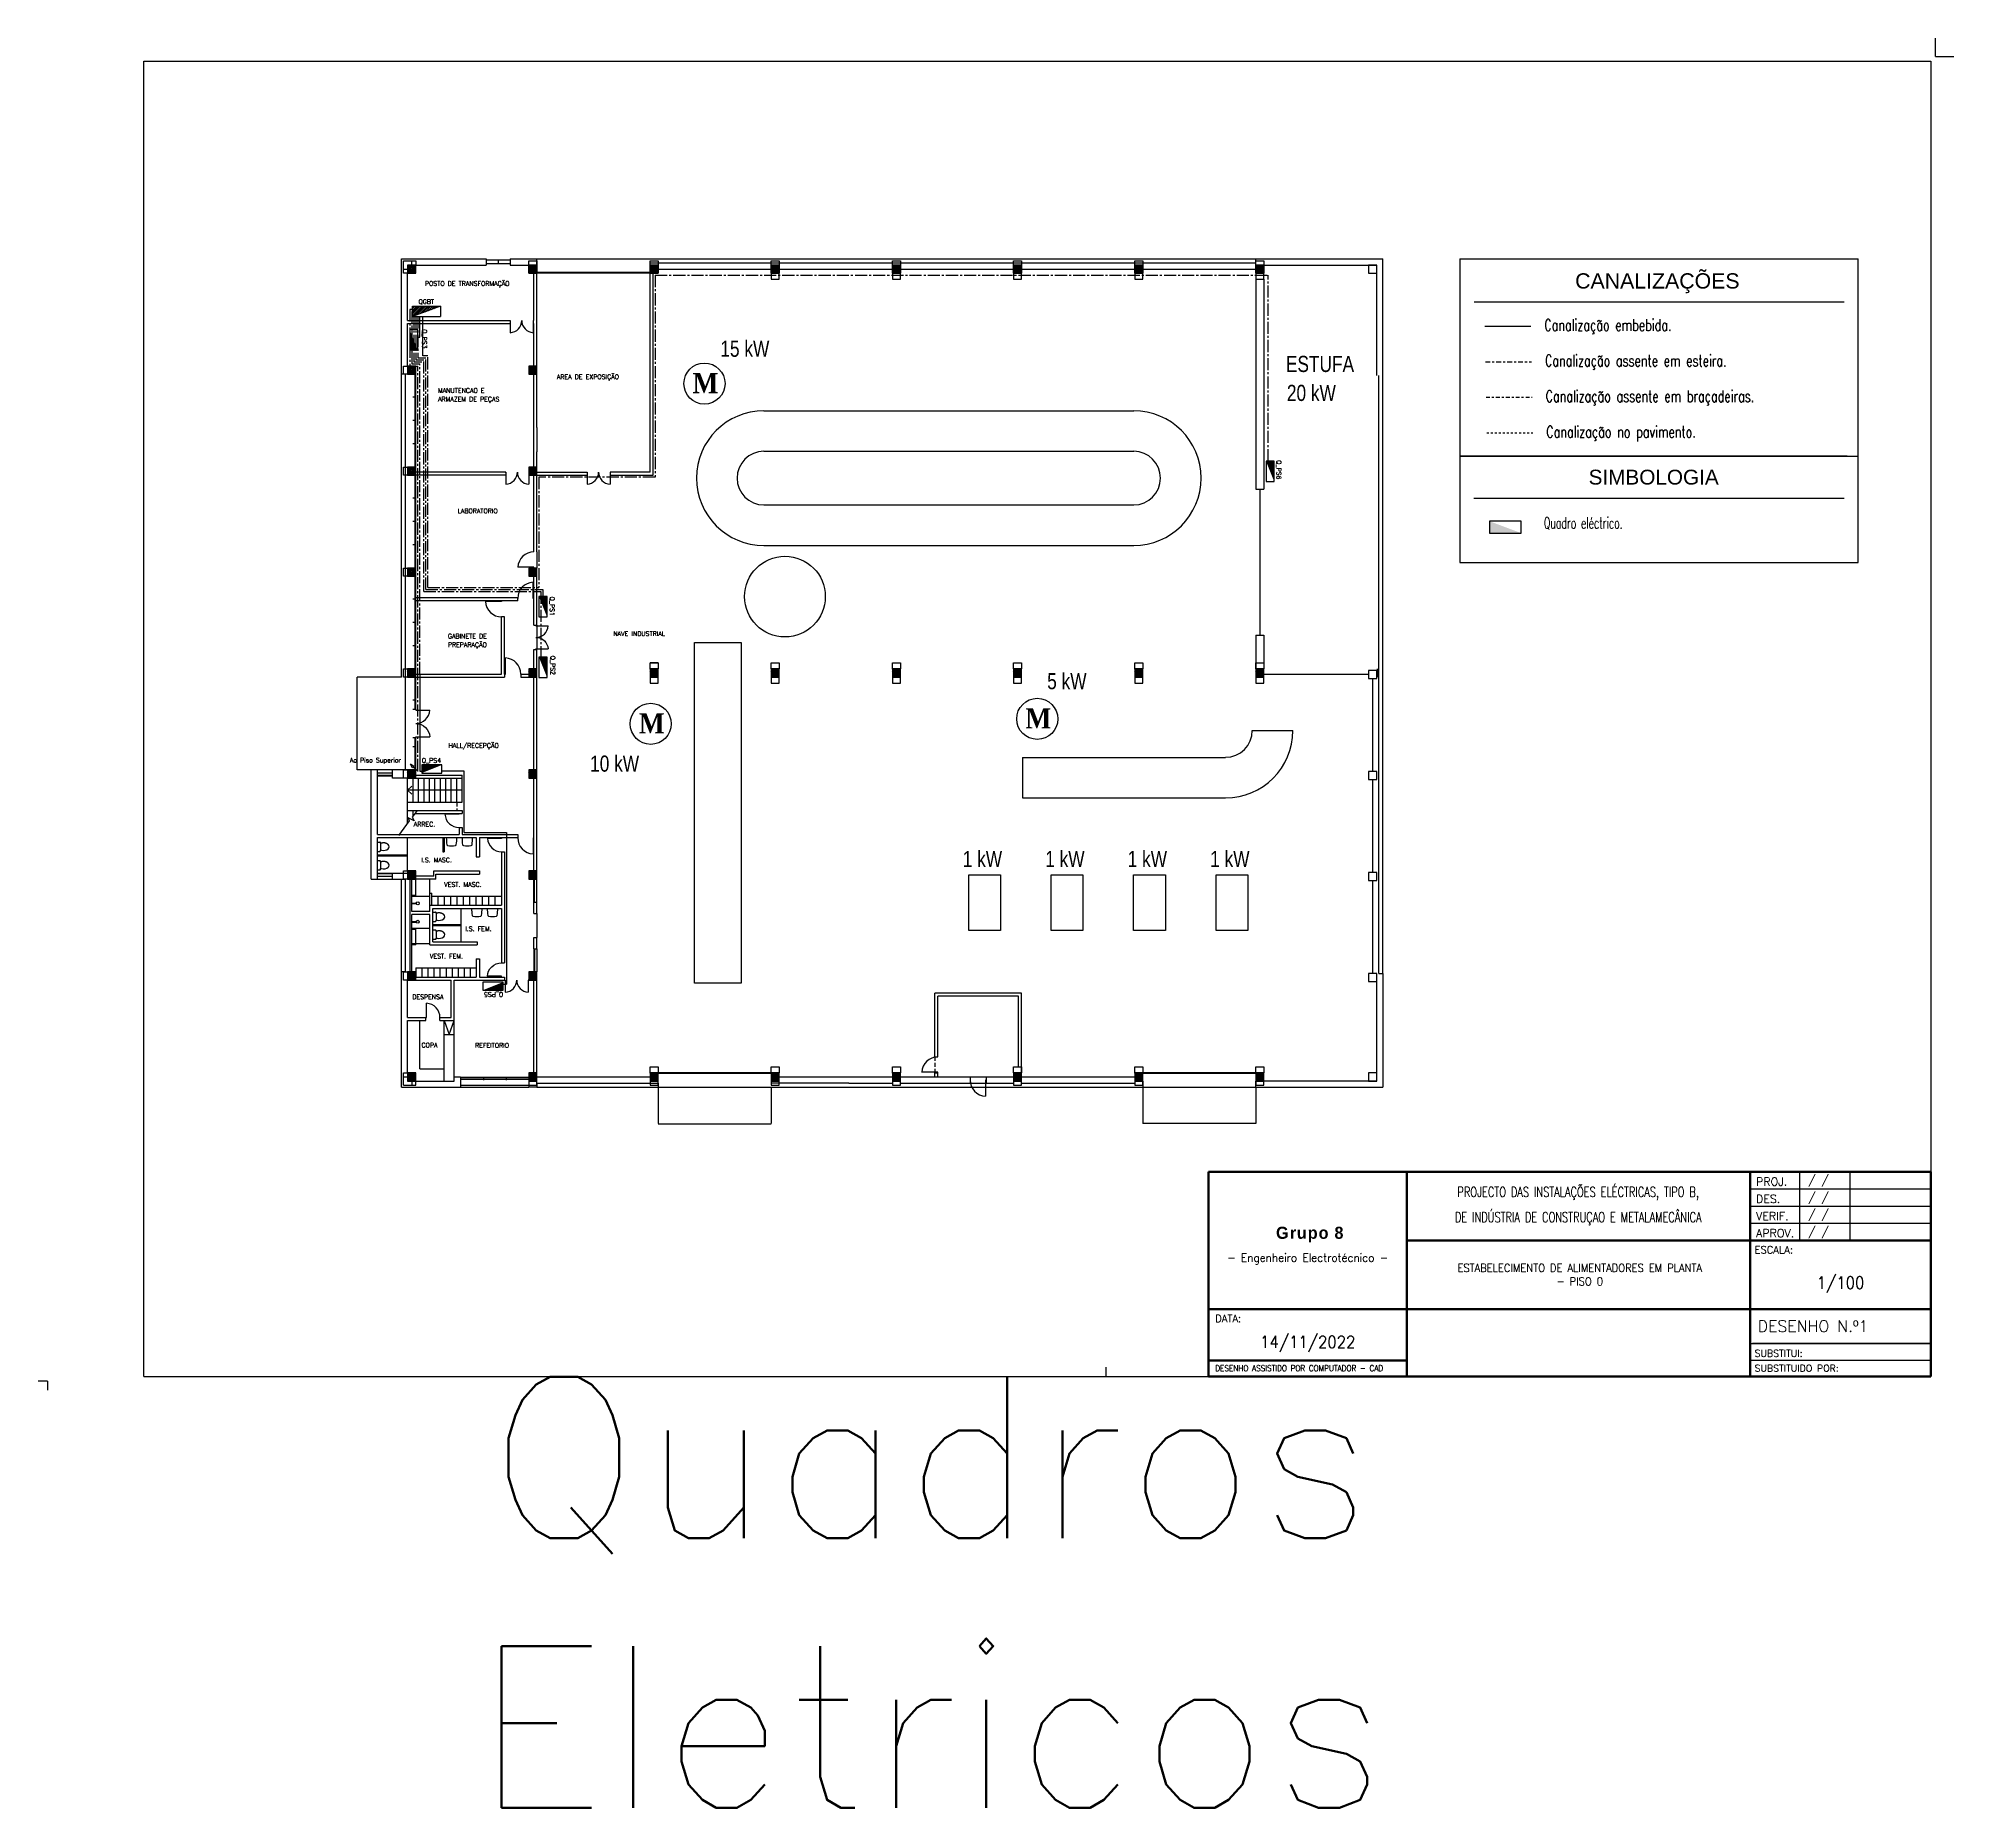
# Model space of a CAD drawing. Extents: x -8 to 729, y -363 to 534.
# Drawn here: x -8.1 to 86.7, y -23.3 to 64.3 of the extents above; entities that cross this region are included whole.
import ezdxf
from ezdxf.enums import TextEntityAlignment as Align

# ---------------------------------------------------------------- set-up
doc = ezdxf.new("R2010")
doc.units = 0
doc.header["$LTSCALE"] = 0.8
doc.header["$MEASUREMENT"] = 0
for name, pattern in [('CENTER2', [1.125, 0.75, -0.125, 0.125, -0.125]), ('DASHDOT2', [1.5875, 0.79375, -0.396875, 0, -0.396875]), ('DASHED', [0.75, 0.5, -0.25]), ('HIDDEN', [0.375, 0.25, -0.125])]:
    doc.linetypes.add(name, pattern=pattern)
doc.layers.get('0').update_dxf_attribs({"color": 3, "linetype": 'CONTINUOUS'})
for name, color, linetype in [('0_Cx', 10, 'DASHED'), ('1', 7, 'CONTINUOUS'), ('Desenho base', 7, 'CONTINUOUS'), ('ilum', 2, 'CONTINUOUS'), ('LEGENDA', 1, 'CONTINUOUS'), ('Quadros', 170, 'CONTINUOUS')]:
    doc.layers.add(name, color=color, linetype=linetype)
doc.styles.add('ARIAL', font='arial.ttf')
doc.styles.add('PEN', font='ROMANS.SHX', dxfattribs={"width": 0.7, "height": 1})
doc.styles.add('ROMANS', font='romans', dxfattribs={"width": 0.9})
doc.styles.get("Standard").update_dxf_attribs({"font": 'ROMANS'})
doc.styles.add('TXP', font='txp')

msp = doc.modelspace()

# ---------------------------------------------------------------- texts
at = {"layer": '1', "insert": (36.084, -12.649), "char_height": 8, "attachment_point": 5}
msp.add_mtext_dynamic_manual_height_columns('Quadros Eletricos', width=63.19061, gutter_width=15, heights=[0], dxfattribs=at)
at = {"layer": 'Desenho base', "style": 'ROMANS'}
for s, p in [('POSTO DE TRANSFORMAÇÃO', (11.035, 52.025)), ('QGBT', (10.714, 51.128)), ('AREA DE EXPOSIÇÃO', (17.564, 47.41)), ('ARMAZEM DE PEÇAS', (11.681, 46.305)), ('MANUTENCAO E ', (11.681, 46.731)), ('LABORATORIO', (12.648, 40.768)), ('GABINETE DE', (12.17, 34.571)), ('PREPARAÇÃO', (12.17, 34.145)), ('NAVE INDUSTRIAL', (20.359, 34.692)), ('HALL/RECEPÇÃO', (12.2, 29.153)), ('ARREC.', (10.48, 25.259)), ('I.S. MASC.', (10.851, 23.487)), ('VEST. MASC.', (11.989, 22.271)), ('I.S. FEM.', (13.028, 20.081)), ('VEST. FEM.', (11.278, 18.725)), ('DESPENSA', (10.408, 16.709)), ('COPA', (10.864, 14.322)), ('REFEITORIO', (13.517, 14.31))]:
    msp.add_text(s, height=0.225, dxfattribs=at).set_placement(p)
at = {"layer": 'Desenho base', "linetype": 'Continuous', "style": 'PEN', "width": 0.7}
for s, p in [('Canalização embebida.', (66.457, 49.794, 7.299)), ('Canalização assente em esteira.', (66.489, 48.033, 7.299)), ('Canalização assente em braçadeiras.', (66.521, 46.272, 7.299)), ('Canalização no pavimento.', (66.553, 44.511, 7.299))]:
    msp.add_text(s, height=0.5797, dxfattribs=at).set_placement(p)
at = {"layer": 'Desenho base'}
for s, height, style, width, p in [('15 kW', 0.8, 'TXP', 0.8, (25.66, 48.512)), ('ESTUFA', 0.8, 'TXP', 0.8, (53.662, 47.759)), ('20 kW', 0.8, 'TXP', 0.8, (53.71, 46.324)), ('Quadro eléctrico.', 0.56403, 'PEN', 0.6, (66.435, 40.004, 0.001)), ('5 kW', 0.8, 'TXP', 0.8, (41.843, 32.053)), ('10 kW', 0.8, 'TXP', 0.8, (19.212, 27.973)), ('1 kW', 0.8, 'TXP', 0.8, (37.662, 23.252)), ('1 kW', 0.8, 'TXP', 0.8, (41.745, 23.252)), ('1 kW', 0.8, 'TXP', 0.8, (45.828, 23.252)), ('1 kW', 0.8, 'TXP', 0.8, (49.912, 23.252))]:
    msp.add_text(s, height=height, dxfattribs=dict(at, style=style, width=width)).set_placement(p)
at = {"layer": 'Desenho base', "linetype": 'Continuous', "lineweight": 20, "style": 'ROMANS'}
for s, p in [('PROJ.', (76.942, 7.477)), ('DES.', (76.942, 6.62)), ('VERIF.', (76.942, 5.772)), ('APROV.', (76.942, 4.925))]:
    msp.add_text(s, height=0.4, dxfattribs=at).set_placement(p)
at = {"layer": 'Desenho base', "lineweight": 20, "style": 'ROMANS'}
for s, height, p in [(' / /', 0.4, (79.246, 7.568)), (' / /', 0.4, (79.246, 6.718)), (' / /', 0.4, (79.246, 5.866)), (' / /', 0.4, (79.246, 5.016)), ('ESCALA:', 0.36, (76.869, 4.121)), ('DATA:', 0.36, (50.166, 0.721)), ('DESENHO N.º1 ', 0.57, (77.025, 0.235)), ('SUBSTITUI:', 0.34, (76.869, -0.99)), ('SUBSTITUIDO POR:', 0.34, (76.869, -1.73))]:
    msp.add_text(s, height=height, dxfattribs=at).set_placement(p)
at = {"layer": 'Desenho base', "lineweight": 20, "style": 'ROMANS', "width": 0.757635}
msp.add_text('DESENHO ASSISTIDO POR COMPUTADOR - CAD', height=0.304, dxfattribs=at).set_placement((50.166, -1.712), (58.479, -1.712), align=Align.FIT)
at = {"layer": 'Desenho base', "char_height": 1, "width": 0.33332, "attachment_point": 1, "style": 'ROMANS'}
for insert in [(24.284, 47.71), (21.624, 30.866), (40.762, 31.112)]:
    msp.add_mtext('{\\fTimes New Roman|b1|i0|c0|p18;M}', dxfattribs=dict(at, insert=insert))
at = {"layer": 'Desenho base', "linetype": 'HIDDEN', "lineweight": 20, "insert": (68.134, 6.47), "char_height": 0.5, "width": 17.03517, "attachment_point": 5, "line_spacing_factor": 1.5, "style": 'ROMANS'}
msp.add_mtext('\\pxt28;{\\W0.71;PROJECTO DAS INSTALAÇÕES ELÉCTRICAS, TIPO B,\\PDE INDÚSTRIA DE CONSTRUÇAO E METALAMECÂNICA}', dxfattribs=at)
at = {"layer": 'Desenho base', "lineweight": 20, "insert": (54.742, 4.512), "char_height": 1, "attachment_point": 5}
msp.add_mtext_dynamic_manual_height_columns('{\\fVivaldi|b1|i0|c0|p66;\\H0.6x;\\T1.1;\\C7; Grupo 8\\H1.66667x;\\P\\Fromans|c0;\\H0.2x;\\T1;\\P\\H2x;\\W0.95;- Engenheiro Electrotécnico -}', width=9.81896, gutter_width=2, heights=[0], dxfattribs=at)
at = {"layer": 'Desenho base', "lineweight": 20, "attachment_point": 5, "style": 'ROMANS'}
for s, insert, char_height, width in [('\\pxt23;ESTABELECIMENTO DE ALIMENTADORES EM PLANTA \\P- PISO 0', (68.212, 3.07), 0.4, 16.6992), ('1/100', (81.122, 2.575), 0.6, 8.94), ('14/11/2022', (54.742, -0.359), 0.6, 9.82)]:
    msp.add_mtext(s, dxfattribs=dict(at, insert=insert, char_height=char_height, width=width))
at = {"layer": 'LEGENDA', "color": 1, "style": 'ARIAL'}
for s, height, p in [('CANALIZAÇÕES', 0.7547, (72.054, 52.27)), ('SIMBOLOGIA', 0.7343, (71.871, 42.555, 0.001))]:
    msp.add_text(s, height=height, dxfattribs=at).set_placement(p, align=Align.MIDDLE_CENTER)
at = {"layer": 'Quadros', "style": 'ROMANS'}
for s, rotation, p in [('Q_PS3', 270, (10.899, 49.877)), ('Q_PS6', 270, (53.202, 43.395)), ('Q_PS1', 270, (17.221, 36.641)), ('Q_PS2', 270, (17.251, 33.717)), ('Q_PS5', 180, (14.907, 17.056))]:
    msp.add_text(s, height=0.225, rotation=rotation, dxfattribs=at).set_placement(p)
for s, p in [('Ao Piso Superior', (7.313, 28.428)), ('Q_PS4', (10.877, 28.414))]:
    msp.add_text(s, height=0.225, dxfattribs=at).set_placement(p)

# ---------------------------------------------------------------- blocks, each defined once
blk = doc.blocks.new('PE')
for p, q in [((0, 0), (5, 0)), ((5, 0), (5, 100))]:
    blk.add_line(p, q)
blk.add_arc((0, 0), 100, 0, 87.134)
blk = doc.blocks.new('PD')
for p, q in [((-5, 0), (-5, 100)), ((0, 0), (-5, 0))]:
    blk.add_line(p, q)
blk.add_arc((0, 0), 100, 92.866, 180)
blk = doc.blocks.new('*X0')
at = {"color": 0}
for p, q in [((15.8, 29.801), (16.199, 30.2)), ((15.8, 29.871), (16.129, 30.2)), ((15.8, 29.942), (16.058, 30.2)), ((15.8, 30.013), (15.987, 30.2)), ((15.8, 30.084), (15.916, 30.2)), ((15.8, 30.154), (15.846, 30.2)), ((15.87, 29.8), (16.2, 30.13)), ((15.941, 29.8), (16.2, 30.059)), ((16.011, 29.8), (16.2, 29.989)), ((16.082, 29.8), (16.2, 29.918)), ((16.153, 29.8), (16.2, 29.847))]:
    blk.add_line(p, q, dxfattribs=at)
blk = doc.blocks.new('quadro_electrico')
at = {"layer": '1'}
h = blk.add_hatch(dxfattribs=at)
h.set_pattern_fill('ANSI31', color=256, scale=0.5, style=0)
h.set_pattern_definition([(45, (-10.686716, -50.817083), (-0.044194174, 0.044194174), [])])
h.paths.add_polyline_path([(0, 0.509), (1.384, 0.509), (0, 0)])
for p, q in [((1.384, 0.509), (0, 0)), ((0, 0), (0, 0.509)), ((0, 0.509), (1.384, 0.509)), ((0, 0), (1.384, 0)), ((1.384, 0.509), (1.384, 0))]:
    blk.add_line(p, q, dxfattribs=at)
blk = doc.blocks.new('Folha A3')
at = {"color": 0}
for p, q in [((412, 289), (412, 293)), ((412, 289), (416, 289)), ((21, 288), (411, 288)), ((21, 1), (21, 288)), ((411, 288), (411, 1)), ((0, 0), (-2, 0)), ((0, 0), (0, -2)), ((21, 1), (411, 1)), ((231, 3), (231, 1))]:
    blk.add_line(p, q, dxfattribs=at)
blk = doc.blocks.new('QUAD')
for p, q in [((0, 0), (0, 0.4)), ((0, 0.4), (1, 0.4)), ((1, 0), (0, 0)), ((1, 0.4), (1, 0))]:
    blk.add_line(p, q)
blk.add_solid([(0, 0.4), (1, 0.4), (1, 0), (1, 0.4)])
blk = doc.blocks.new('CX')
at = {"layer": '0_Cx', "linetype": 'Continuous', "const_width": 0.625}
blk.add_lwpolyline([(-0.3125, 0, 1), (0.3125, 0, 1)], format="xyb", close=True, dxfattribs=at)

# ---------------------------------------------------------------- linework, layer by layer
at = {"layer": 'Desenho base'}
for p, q in [((9.877, 47.656), (9.877, 53.356)), ((9.877, 53.356), (14.058, 53.356)), ((9.977, 52.656), (9.977, 53.256)), ((9.977, 53.256), (10.577, 53.256)), ((10.377, 53.056), (10.377, 53.256)), ((10.577, 53.256), (10.577, 53.056)), ((14.058, 53.356), (14.058, 53.056)), ((15.25, 53.292), (14.058, 53.292)), ((15.25, 53.119), (14.058, 53.119)), ((14.654, 53.292), (14.654, 53.119)), ((15.25, 53.356), (15.25, 53.056)), ((15.25, 53.356), (16.577, 53.356)), ((16.577, 53.356), (52.177, 53.356)), ((16.577, 53.056), (16.577, 53.356)), ((22.177, 53.156), (52.177, 53.156)), ((22.177, 53.056), (22.177, 53.156)), ((52.177, 53.356), (58.457, 53.356)), ((58.457, 17.981), (58.457, 53.356)), ((58.457, 47.581), (58.457, 53.356)), ((62.282, 53.356, -0.002), (81.992, 53.356)), ((62.282, 53.356), (62.282, 43.594)), ((81.992, 43.594), (81.992, 53.356)), ((9.977, 52.856), (10.177, 52.856)), ((10.177, 52.656), (9.977, 52.656)), ((10.177, 53.056), (10.177, 52.656)), ((10.577, 53.056), (10.177, 53.056)), ((10.177, 50.306), (10.177, 52.656)), ((10.177, 52.656), (10.577, 52.656)), ((10.577, 53.056), (14.058, 53.056)), ((10.577, 52.656), (10.577, 53.056)), ((15.25, 53.056), (16.177, 53.056)), ((16.577, 53.056), (16.177, 53.056)), ((16.177, 53.056), (16.177, 52.656)), ((16.177, 52.656), (16.577, 52.656)), ((16.427, 50.306), (16.427, 52.656)), ((16.577, 52.656), (16.577, 53.056)), ((22.177, 52.686), (16.577, 52.686)), ((22.177, 52.656), (16.577, 52.656)), ((16.577, 51.506), (16.577, 52.656)), ((22.577, 53.056), (22.177, 53.056)), ((22.177, 53.056), (22.177, 52.656)), ((22.177, 42.806), (22.177, 52.656)), ((22.327, 42.656), (22.327, 52.656)), ((22.577, 52.656), (22.577, 53.056)), ((22.577, 52.856), (28.177, 52.856)), ((28.577, 53.056), (28.177, 53.056)), ((28.577, 52.656), (28.577, 53.056)), ((28.577, 52.856), (34.177, 52.856)), ((34.577, 53.056), (34.177, 53.056)), ((34.177, 53.056), (34.177, 52.656)), ((34.577, 52.656), (34.577, 53.056)), ((34.577, 52.856), (40.177, 52.856)), ((40.577, 53.056), (40.177, 53.056)), ((40.177, 53.056), (40.177, 52.656)), ((40.577, 52.656), (40.577, 53.056)), ((40.577, 52.856), (46.177, 52.856)), ((46.177, 53.056), (46.177, 52.656)), ((46.177, 52.656), (46.577, 52.656)), ((46.577, 52.656), (46.577, 53.056)), ((46.577, 52.856), (52.177, 52.856)), ((52.577, 53.056), (52.177, 53.056)), ((52.177, 53.056), (52.177, 52.656)), ((52.177, 52.356), (52.177, 41.961)), ((52.577, 53.056), (58.157, 53.056)), ((52.577, 52.656), (52.577, 53.056)), ((52.577, 52.356), (52.577, 41.961)), ((58.157, 53.056), (57.757, 53.056)), ((57.757, 53.056), (57.757, 52.656)), ((57.757, 52.656), (58.157, 52.656)), ((58.157, 47.581), (58.157, 53.056)), ((58.157, 52.656), (58.157, 53.056)), ((81.296, 51.22), (62.978, 51.22)), ((10.177, 50.306), (15.257, 50.306)), ((15.257, 50.306), (15.257, 50.156)), ((16.397, 50.306), (16.397, 50.156)), ((16.427, 50.306), (16.397, 50.306)), ((16.577, 50.156), (16.577, 50.306)), ((10.177, 48.056), (10.177, 50.156)), ((10.177, 50.156), (15.257, 50.156)), ((16.427, 50.156), (16.397, 50.156)), ((16.427, 48.056), (16.427, 50.156)), ((16.577, 48.056), (16.577, 48.956)), ((9.877, 32.656), (9.877, 47.656)), ((10.077, 32.656), (10.077, 47.656)), ((10.547, 43.056), (10.547, 47.656)), ((10.577, 43.056), (10.577, 47.656)), ((16.577, 48.056), (16.177, 48.056)), ((16.177, 48.056), (16.177, 47.656)), ((16.177, 47.656), (16.577, 47.656)), ((16.427, 43.056), (16.427, 47.656)), ((16.577, 47.656), (16.577, 48.056)), ((16.577, 45.006), (16.577, 47.656)), ((58.257, 17.981), (58.257, 47.581)), ((10.577, 46.506), (10.428, 46.506)), ((27.816, 45.843), (46.127, 45.843)), ((10.577, 45.356), (10.428, 45.356)), ((10.577, 44.206), (10.428, 44.206)), ((16.577, 43.056), (16.577, 43.806)), ((27.816, 43.833), (46.127, 43.833)), ((10.577, 43.056), (10.177, 43.056)), ((10.177, 43.056), (10.177, 42.656)), ((15.038, 42.806), (15.038, 42.656)), ((16.177, 43.056), (16.177, 42.656)), ((16.177, 42.806), (16.178, 42.656)), ((16.577, 42.806), (19.033, 42.807)), ((19.063, 42.807), (19.063, 42.208)), ((22.177, 42.806), (20.233, 42.807)), ((62.282, 43.594), (81.992, 43.594)), ((81.459, 43.594, 0.002), (62.282, 43.594)), ((62.282, 43.594), (62.282, 38.335)), ((81.992, 38.335), (81.992, 43.594)), ((10.177, 42.656), (10.577, 42.656)), ((10.547, 38.056), (10.547, 42.656)), ((10.577, 38.056), (10.577, 42.656)), ((16.177, 42.656), (16.577, 42.656)), ((16.427, 38.856), (16.427, 42.656)), ((16.577, 38.856), (16.577, 42.656)), ((16.577, 42.656), (19.063, 42.656)), ((20.203, 42.656), (22.327, 42.656)), ((52.177, 41.961), (52.577, 41.961)), ((52.377, 41.961), (52.377, 34.728)), ((10.577, 41.506), (10.428, 41.506)), ((27.816, 41.181), (46.127, 41.181)), ((62.959, 41.517, 0.001), (81.296, 41.517, 0.001)), ((10.577, 40.356), (10.428, 40.356)), ((10.577, 39.206), (10.428, 39.206)), ((27.816, 39.171), (46.127, 39.171)), ((10.577, 38.056), (10.177, 38.056)), ((16.577, 38.856), (16.577, 38.056)), ((62.282, 38.335), (81.992, 38.335)), ((10.177, 37.656), (10.577, 37.656)), ((10.547, 33.056), (10.547, 37.656)), ((10.577, 33.056), (10.577, 37.656)), ((16.427, 36.436), (16.427, 37.656)), ((16.577, 35.221), (16.577, 37.656)), ((15.627, 36.436), (15.627, 36.586)), ((16.427, 35.221), (16.427, 36.436)), ((10.577, 35.356), (10.428, 35.356)), ((16.427, 35.221), (16.577, 35.221)), ((16.577, 35.221), (16.577, 34.021)), ((10.577, 34.206), (10.428, 34.206)), ((52.177, 34.728), (52.177, 33.056)), ((52.577, 34.728), (52.577, 33.056)), ((16.427, 34.021), (16.577, 34.021)), ((16.427, 33.056), (16.427, 34.021)), ((16.577, 33.056), (16.577, 34.021)), ((22.577, 33.356), (22.177, 33.356)), ((22.177, 33.356), (22.177, 33.356)), ((7.677, 28.056), (7.677, 32.656)), ((10.177, 32.656), (10.077, 32.656)), ((10.077, 28.056), (10.077, 32.656)), ((10.577, 33.056), (10.177, 33.056)), ((10.177, 32.656), (10.577, 32.656)), ((10.547, 31.056), (10.547, 32.656)), ((10.577, 32.806), (14.827, 32.806)), ((10.577, 31.056), (10.577, 32.656)), ((10.577, 32.656), (14.977, 32.656)), ((14.977, 32.806), (14.977, 32.656)), ((15.777, 32.806), (16.177, 32.806)), ((15.777, 32.656), (16.177, 32.656)), ((16.427, 28.056), (16.427, 32.656)), ((16.577, 28.056), (16.577, 32.656)), ((22.577, 33.056), (22.177, 33.056)), ((22.177, 33.056), (22.177, 32.656)), ((22.177, 32.656), (22.577, 32.656)), ((22.577, 32.656), (22.577, 33.056)), ((28.577, 33.056), (28.177, 33.056)), ((28.177, 33.056), (28.177, 32.656)), ((28.177, 32.656), (28.577, 32.656)), ((28.577, 32.656), (28.577, 33.056)), ((34.577, 33.056), (34.177, 33.056)), ((34.177, 33.056), (34.177, 32.656)), ((34.177, 32.656), (34.577, 32.656)), ((34.577, 32.656), (34.577, 33.056)), ((40.577, 33.056), (40.177, 33.056)), ((40.177, 33.056), (40.177, 32.656)), ((40.177, 32.656), (40.577, 32.656)), ((40.577, 32.656), (40.577, 33.056)), ((46.577, 33.056), (46.177, 33.056)), ((46.177, 33.056), (46.177, 32.656)), ((46.177, 32.656), (46.577, 32.656)), ((46.577, 32.656), (46.577, 33.056)), ((52.577, 33.056), (52.177, 33.056)), ((52.177, 33.056), (52.177, 32.656)), ((52.177, 32.656), (52.577, 32.656)), ((52.577, 32.656), (52.577, 33.056)), ((57.757, 32.781), (52.577, 32.781)), ((58.157, 32.981), (57.757, 32.981)), ((57.757, 32.981), (57.757, 32.581)), ((57.757, 32.581), (58.157, 32.581)), ((57.957, 32.581), (57.957, 27.981)), ((58.157, 32.581), (58.157, 32.981)), ((58.177, 33.056), (58.177, 32.656)), ((10.577, 31.506), (10.428, 31.506)), ((10.577, 31.056), (10.428, 31.056)), ((10.577, 29.656), (10.428, 29.656)), ((10.547, 28.056), (10.547, 29.656)), ((10.577, 28.056), (10.577, 29.656)), ((51.999, 30.009), (54.009, 30.009)), ((10.577, 29.206), (10.428, 29.206)), ((40.616, 28.682), (50.673, 28.682)), ((40.616, 28.682), (40.616, 26.673)), ((8.377, 28.056), (7.677, 28.056)), ((8.677, 28.056), (8.377, 28.056)), ((8.377, 22.656), (8.377, 28.056)), ((9.427, 28.056), (8.677, 28.056)), ((8.677, 24.856), (8.677, 28.056)), ((9.427, 27.906), (8.677, 27.906)), ((9.427, 27.786), (8.677, 27.786)), ((9.427, 27.756), (8.677, 27.756)), ((9.427, 27.656), (9.427, 28.056)), ((10.177, 28.056), (9.427, 28.056)), ((10.177, 27.656), (9.427, 27.656)), ((10.577, 28.056), (10.177, 28.056)), ((10.177, 28.056), (10.177, 27.656)), ((10.177, 26.456), (10.177, 27.656)), ((10.177, 27.656), (10.577, 27.656)), ((10.447, 26.456), (10.447, 27.656)), ((10.577, 27.656), (10.577, 28.056)), ((10.577, 27.806), (12.877, 27.806)), ((10.577, 27.656), (12.877, 27.656)), ((10.717, 26.456), (10.717, 27.656)), ((10.987, 26.456), (10.987, 27.656)), ((11.257, 26.456), (11.257, 27.656)), ((11.527, 26.456), (11.527, 27.656)), ((11.797, 26.456), (11.797, 27.656)), ((12.067, 26.456), (12.067, 27.656)), ((12.337, 26.456), (12.337, 27.656)), ((12.607, 26.456), (12.607, 27.656)), ((12.877, 26.456), (12.877, 27.656)), ((16.177, 28.056), (16.177, 27.656)), ((16.177, 27.656), (16.577, 27.656)), ((16.427, 23.056), (16.427, 27.656)), ((16.577, 27.656), (16.577, 28.056)), ((16.577, 23.056), (16.577, 27.656)), ((58.157, 27.981), (57.757, 27.981)), ((57.757, 27.981), (57.757, 27.581)), ((57.757, 27.581), (58.157, 27.581)), ((57.957, 27.581), (57.957, 22.981)), ((58.157, 27.581), (58.157, 27.981)), ((10.177, 27.056), (10.377, 27.256)), ((10.177, 27.056), (10.377, 26.856)), ((12.877, 27.056), (10.177, 27.056)), ((40.616, 26.673), (50.673, 26.673)), ((10.177, 26.056), (10.177, 26.456)), ((10.177, 26.456), (12.877, 26.456)), ((10.177, 26.056), (10.646, 26.056)), ((10.199, 25.687), (10.256, 25.532)), ((10.502, 25.539), (10.199, 25.687)), ((10.646, 26.056), (10.393, 25.716)), ((10.393, 25.716), (10.502, 25.539)), ((10.534, 25.906), (12.877, 25.906)), ((10.646, 26.056), (12.877, 26.056)), ((12.877, 26.056), (12.877, 25.906)), ((8.677, 24.856), (12.727, 24.856)), ((8.677, 22.656), (8.677, 24.706)), ((8.677, 24.706), (13.577, 24.706)), ((10.256, 25.532), (9.717, 24.806)), ((10.177, 23.056), (10.177, 24.706)), ((11.927, 24.706), (11.927, 24.006)), ((11.977, 24.706), (11.977, 24.006)), ((12.727, 25.206), (12.877, 25.206)), ((12.727, 25.206), (12.727, 24.856)), ((12.877, 25.206), (12.877, 24.856)), ((12.877, 24.856), (15.627, 24.856)), ((13.577, 24.706), (13.577, 23.756)), ((13.727, 24.706), (15.627, 24.706)), ((13.727, 24.706), (13.727, 23.756)), ((15.627, 24.856), (15.627, 24.706)), ((8.677, 23.856), (10.177, 23.856)), ((8.677, 23.806), (10.177, 23.806)), ((11.927, 24.006), (11.977, 24.006)), ((13.577, 23.756), (13.727, 23.756)), ((14.827, 24.006), (14.827, 21.356)), ((14.977, 24.006), (14.977, 18.506)), ((8.677, 22.956), (9.427, 22.956)), ((8.677, 22.926), (9.427, 22.926)), ((8.677, 22.806), (9.427, 22.806)), ((9.427, 22.956), (10.177, 22.956)), ((9.427, 22.656), (9.427, 22.956)), ((10.577, 23.056), (10.177, 23.056)), ((10.177, 23.056), (10.177, 22.656)), ((10.577, 22.656), (10.577, 23.056)), ((11.477, 22.806), (10.577, 22.806)), ((11.477, 23.056), (13.727, 23.056)), ((11.477, 22.806), (11.477, 23.056)), ((11.577, 22.656), (11.577, 22.906)), ((11.577, 22.906), (13.727, 22.906)), ((16.577, 23.056), (16.177, 23.056)), ((16.177, 23.056), (16.177, 22.656)), ((16.577, 22.656), (16.577, 23.056)), ((58.157, 22.981), (57.757, 22.981)), ((57.757, 22.981), (57.757, 22.581)), ((58.157, 22.581), (58.157, 22.981)), ((8.377, 22.656), (8.677, 22.656)), ((8.677, 22.656), (9.427, 22.656)), ((9.427, 22.656), (10.077, 22.656)), ((9.877, 18.056), (9.877, 22.656)), ((10.077, 18.056), (10.077, 22.656)), ((10.177, 22.656), (10.577, 22.656)), ((10.308, 18.056), (10.308, 22.656)), ((10.377, 21.056), (10.377, 22.656)), ((10.377, 21.856), (10.577, 21.856)), ((10.577, 21.806), (10.577, 22.656)), ((11.577, 22.656), (10.577, 22.656)), ((11.277, 21.956), (11.277, 22.656)), ((11.277, 21.956), (11.377, 21.956)), ((11.277, 21.356), (11.277, 21.956)), ((11.377, 21.356), (11.377, 21.956)), ((16.177, 22.656), (16.577, 22.656)), ((16.427, 21.506), (16.427, 22.656)), ((16.457, 21.506), (16.457, 22.656)), ((16.577, 21.506), (16.577, 22.656)), ((57.757, 22.581), (58.157, 22.581)), ((57.957, 22.581), (57.957, 17.981)), ((10.377, 21.806), (10.577, 21.806)), ((10.377, 21.471), (10.604, 21.471)), ((10.377, 21.441), (10.604, 21.441)), ((11.277, 21.056), (10.377, 21.056)), ((11.277, 20.906), (10.377, 20.906)), ((10.377, 18.056), (10.377, 20.906)), ((10.577, 21.806), (11.277, 21.806)), ((11.277, 21.056), (11.277, 21.356)), ((11.277, 21.356), (14.827, 21.356)), ((11.277, 19.406), (11.277, 20.906)), ((11.377, 21.806), (14.827, 21.806)), ((11.427, 19.556), (11.427, 21.206)), ((11.427, 21.206), (14.827, 21.206)), ((11.69, 21.356), (11.69, 21.806)), ((12.004, 21.356), (12.004, 21.806)), ((12.317, 21.356), (12.317, 21.806)), ((12.63, 21.356), (12.63, 21.806)), ((12.827, 19.556), (12.827, 21.206)), ((12.944, 21.356), (12.944, 21.806)), ((13.257, 21.356), (13.257, 21.806)), ((13.57, 21.356), (13.57, 21.806)), ((13.883, 21.356), (13.883, 21.806)), ((14.197, 21.356), (14.197, 21.806)), ((14.51, 21.356), (14.51, 21.806)), ((14.827, 21.206), (14.827, 18.506)), ((16.427, 20.956), (16.427, 21.506)), ((16.427, 21.506), (16.577, 21.506)), ((16.427, 20.956), (16.577, 20.956)), ((16.577, 20.956), (16.577, 21.506)), ((16.577, 20.956), (16.577, 19.756)), ((10.377, 20.556), (10.604, 20.556)), ((10.377, 20.526), (10.604, 20.526)), ((11.277, 20.206), (10.377, 20.206)), ((10.577, 20.156), (10.377, 20.156)), ((10.577, 19.406), (10.577, 20.206)), ((11.427, 20.406), (12.827, 20.406)), ((11.427, 20.356), (12.827, 20.356)), ((11.277, 19.456), (10.377, 19.456)), ((10.577, 19.406), (10.377, 19.406)), ((11.277, 19.406), (13.627, 19.406)), ((11.427, 19.556), (13.627, 19.556)), ((13.627, 19.556), (13.627, 19.406)), ((16.427, 19.756), (16.577, 19.756)), ((16.427, 19.206), (16.427, 19.756)), ((16.427, 19.206), (16.577, 19.206)), ((16.427, 19.206), (16.427, 18.056)), ((16.457, 19.206), (16.457, 18.056)), ((16.577, 19.206), (16.577, 19.756)), ((16.577, 19.206), (16.577, 18.056)), ((10.077, 18.056), (9.877, 18.056)), ((9.877, 12.356), (9.877, 18.056)), ((10.577, 18.056), (10.177, 18.056)), ((10.177, 18.056), (10.177, 17.656)), ((10.577, 18.256), (10.577, 17.806)), ((10.577, 18.256), (13.577, 18.256)), ((10.577, 17.656), (10.577, 18.056)), ((10.877, 18.256), (10.877, 17.806)), ((11.177, 18.256), (11.177, 17.806)), ((11.477, 18.256), (11.477, 17.806)), ((11.777, 18.256), (11.777, 17.806)), ((12.077, 18.256), (12.077, 17.806)), ((12.377, 18.256), (12.377, 17.806)), ((12.677, 18.256), (12.677, 17.806)), ((12.977, 18.256), (12.977, 17.806)), ((13.277, 18.256), (13.277, 17.806)), ((13.577, 18.706), (13.577, 17.806)), ((13.727, 18.706), (13.727, 17.806)), ((14.827, 18.506), (14.977, 18.506)), ((16.577, 18.056), (16.177, 18.056)), ((16.177, 18.056), (16.177, 17.656)), ((16.577, 17.656), (16.577, 18.056)), ((10.177, 15.806), (10.177, 17.656)), ((10.177, 17.656), (10.577, 17.656)), ((10.577, 17.806), (13.577, 17.806)), ((10.577, 17.656), (12.327, 17.656)), ((12.327, 15.806), (12.327, 17.656)), ((12.477, 17.656), (14.977, 17.656)), ((12.477, 15.656), (12.477, 17.656)), ((13.727, 17.806), (14.977, 17.806)), ((14.977, 17.806), (14.977, 17.656)), ((16.177, 17.656), (16.577, 17.656)), ((16.427, 13.056), (16.427, 17.656)), ((16.577, 13.056), (16.577, 17.656)), ((58.157, 17.981), (57.757, 17.981)), ((57.757, 17.981), (57.757, 17.581)), ((57.757, 17.581), (58.157, 17.581)), ((58.157, 12.656), (58.157, 17.981)), ((58.257, 17.981), (58.457, 17.981)), ((58.457, 17.981), (58.457, 12.356)), ((36.277, 13.856), (36.277, 17.006)), ((40.577, 17.006), (36.277, 17.006)), ((36.427, 13.856), (36.427, 16.856)), ((40.427, 16.856), (36.427, 16.856)), ((40.427, 13.356), (40.427, 16.856)), ((40.577, 13.056), (40.577, 17.006)), ((10.177, 15.806), (11.077, 15.806)), ((10.177, 15.656), (11.077, 15.656)), ((10.177, 13.056), (10.177, 15.656)), ((10.777, 13.256), (10.777, 15.656)), ((11.077, 15.656), (11.077, 15.806)), ((11.777, 15.806), (12.327, 15.806)), ((11.777, 15.656), (11.777, 15.806)), ((11.777, 15.656), (12.477, 15.656)), ((11.977, 15.656), (12.227, 14.956)), ((11.977, 12.656), (11.977, 15.656)), ((12.227, 14.956), (12.477, 15.656)), ((12.477, 12.856), (12.477, 15.656)), ((11.977, 14.956), (12.477, 14.956)), ((36.277, 13.856), (36.427, 13.856)), ((9.877, 12.356), (12.802, 12.356)), ((9.977, 13.056), (10.177, 13.056)), ((9.977, 12.456), (9.977, 13.056)), ((10.177, 12.856), (9.977, 12.856)), ((9.977, 12.456), (10.577, 12.456)), ((10.577, 13.056), (10.177, 13.056)), ((10.177, 13.056), (10.177, 12.656)), ((10.177, 12.656), (10.577, 12.656)), ((10.377, 12.656), (10.377, 12.456)), ((10.577, 12.656), (10.577, 13.056)), ((10.577, 12.656), (12.477, 12.656)), ((10.577, 12.456), (10.577, 12.656)), ((10.777, 13.256), (11.977, 13.256)), ((12.802, 12.856), (12.477, 12.856)), ((12.477, 12.656), (12.477, 12.856)), ((12.802, 12.856), (16.177, 12.856)), ((12.802, 12.856), (12.802, 12.356)), ((12.802, 12.826), (16.177, 12.826)), ((12.802, 12.756), (16.177, 12.756)), ((12.802, 12.456), (16.177, 12.456)), ((12.802, 12.356), (16.177, 12.356)), ((16.177, 13.056), (16.177, 12.656)), ((16.177, 12.656), (16.177, 12.356)), ((16.177, 12.656), (16.577, 12.656)), ((16.577, 12.356), (16.177, 12.356)), ((22.177, 12.856), (16.577, 12.856)), ((16.577, 12.556), (22.577, 12.556)), ((16.577, 12.356), (52.177, 12.356)), ((22.577, 13.056), (22.177, 13.056)), ((22.177, 13.056), (22.177, 12.656)), ((22.177, 12.656), (22.577, 12.656)), ((28.177, 13.056), (22.577, 13.056)), ((22.577, 12.656), (22.577, 13.056)), ((28.177, 13.026), (22.577, 13.026)), ((22.577, 12.556), (22.577, 12.656)), ((22.577, 12.556), (22.577, 10.556)), ((28.577, 13.056), (28.177, 13.056)), ((28.177, 13.056), (28.177, 12.656)), ((28.177, 12.656), (28.177, 12.556)), ((28.177, 12.656), (28.577, 12.656)), ((32.027, 12.556), (28.177, 12.556)), ((28.177, 12.356), (28.177, 10.556)), ((28.577, 12.656), (28.577, 13.056)), ((34.177, 12.856), (28.577, 12.856)), ((32.027, 12.556), (34.177, 12.556)), ((34.577, 13.056), (34.177, 13.056)), ((34.177, 13.056), (34.177, 12.656)), ((34.177, 12.656), (34.577, 12.656)), ((34.577, 12.656), (34.577, 13.056)), ((40.177, 12.856), (34.577, 12.856)), ((34.577, 12.556), (40.177, 12.556)), ((36.277, 13.056), (36.427, 13.056)), ((36.277, 12.856), (36.277, 13.056)), ((36.427, 12.856), (36.427, 13.056)), ((38.027, 12.856), (36.427, 12.856)), ((38.027, 12.856), (38.027, 12.556)), ((38.827, 12.856), (38.827, 12.556)), ((40.177, 12.856), (38.827, 12.856)), ((40.577, 13.056), (40.177, 13.056)), ((40.177, 13.056), (40.177, 12.656)), ((40.177, 12.656), (40.577, 12.656)), ((40.577, 12.656), (40.577, 13.056)), ((46.177, 12.856), (40.577, 12.856)), ((40.577, 12.556), (46.177, 12.556)), ((46.577, 13.056), (46.177, 13.056)), ((46.177, 13.056), (46.177, 12.656)), ((46.177, 12.656), (46.577, 12.656)), ((52.177, 13.056), (46.577, 13.056)), ((46.577, 12.656), (46.577, 13.056)), ((52.177, 13.026), (46.577, 13.026)), ((46.577, 12.656), (46.577, 12.556)), ((46.577, 12.556), (46.577, 10.556)), ((52.577, 13.056), (52.177, 13.056)), ((52.177, 13.056), (52.177, 12.656)), ((52.177, 12.356), (52.177, 12.656)), ((52.177, 12.656), (52.577, 12.656)), ((52.177, 12.356), (52.177, 10.556)), ((52.177, 12.356), (58.457, 12.356)), ((52.577, 12.656), (52.577, 13.056)), ((58.157, 12.656), (52.577, 12.656)), ((58.157, 13.056), (57.757, 13.056)), ((57.757, 13.056), (57.757, 12.656)), ((57.757, 12.656), (58.157, 12.656)), ((58.157, 12.656), (58.157, 13.056)), ((28.177, 10.526), (22.577, 10.526)), ((52.177, 10.556), (46.577, 10.556))]:
    msp.add_line(p, q, dxfattribs=at)
at = {"layer": 'Desenho base', "color": 7}
for p, q in [((52.177, 53.156), (52.177, 53.356)), ((22.177, 52.656), (22.577, 52.656)), ((28.177, 53.056), (28.177, 52.656)), ((28.177, 52.656), (28.577, 52.656)), ((34.177, 52.656), (34.577, 52.656)), ((40.177, 52.656), (40.577, 52.656)), ((46.577, 53.056), (46.177, 53.056)), ((52.177, 52.656), (52.577, 52.656)), ((10.177, 47.656), (9.877, 47.656)), ((10.577, 48.056), (10.177, 48.056)), ((10.177, 48.056), (10.177, 47.656)), ((10.177, 47.656), (10.577, 47.656)), ((10.577, 47.656), (10.577, 48.056)), ((16.577, 45.006), (16.577, 43.806)), ((16.427, 43.056), (16.427, 43.806)), ((10.577, 42.656), (10.577, 43.056)), ((16.577, 43.056), (16.177, 43.056)), ((16.577, 42.656), (16.577, 43.056)), ((10.177, 38.056), (10.177, 37.656)), ((10.577, 37.656), (10.577, 38.056)), ((16.577, 38.056), (16.177, 38.056)), ((16.177, 38.056), (16.177, 37.656)), ((16.577, 37.656), (16.577, 38.056)), ((16.177, 37.656), (16.577, 37.656)), ((10.577, 36.506), (10.428, 36.506)), ((52.177, 34.728), (52.577, 34.728)), ((9.877, 32.656), (7.677, 32.656)), ((10.177, 33.056), (10.177, 32.656)), ((10.577, 32.656), (10.577, 33.056)), ((15.777, 32.806), (15.777, 32.656)), ((16.577, 33.056), (16.177, 33.056)), ((16.177, 33.056), (16.177, 32.656)), ((16.177, 32.656), (16.577, 32.656)), ((16.577, 32.656), (16.577, 33.056)), ((12.877, 27.656), (12.877, 27.806)), ((16.577, 28.056), (16.177, 28.056)), ((14.827, 24.006), (14.977, 24.006)), ((13.727, 23.056), (13.727, 22.906)), ((13.577, 18.706), (13.727, 18.706)), ((13.927, 12.856), (13.927, 12.706)), ((15.052, 12.856), (15.052, 12.706)), ((16.577, 13.056), (16.177, 13.056)), ((16.577, 12.656), (16.577, 13.056)), ((16.577, 12.556), (16.577, 12.356))]:
    msp.add_line(p, q, dxfattribs=at)
at = {"layer": 'Desenho base', "linetype": 'Continuous'}
for p, q in [((16.577, 50.306), (16.577, 51.506)), ((16.577, 48.956), (16.577, 50.156)), ((15.038, 42.806), (10.577, 42.806)), ((15.038, 42.656), (10.577, 42.656)), ((15.627, 36.586), (10.577, 36.586)), ((14.827, 36.436), (10.577, 36.436)), ((15.627, 36.436), (14.827, 36.436)), ((14.827, 32.806), (14.827, 35.636)), ((14.977, 32.806), (14.977, 35.636)), ((10.177, 25.425), (10.177, 26.056)), ((10.447, 25.788), (10.447, 26.056)), ((8.677, 24.489), (8.805, 24.489)), ((8.677, 24.029), (8.805, 24.029)), ((8.845, 24.421), (8.841, 24.419)), ((8.842, 24.099), (8.881, 24.087)), ((8.857, 24.425), (8.845, 24.421)), ((8.868, 24.429), (8.857, 24.425)), ((8.879, 24.432), (8.868, 24.429)), ((8.891, 24.435), (8.879, 24.432)), ((8.902, 24.438), (8.891, 24.435)), ((8.914, 24.44), (8.902, 24.438)), ((8.926, 24.442), (8.914, 24.44)), ((8.937, 24.444), (8.926, 24.442)), ((8.949, 24.445), (8.937, 24.444)), ((8.961, 24.446), (8.949, 24.445)), ((8.973, 24.447), (8.961, 24.446)), ((8.985, 24.447), (8.973, 24.447)), ((8.997, 24.447), (8.985, 24.447)), ((9.009, 24.446), (8.997, 24.447)), ((9.021, 24.445), (9.009, 24.446)), ((9.032, 24.443), (9.021, 24.445)), ((9.044, 24.442), (9.032, 24.443)), ((9.056, 24.439), (9.044, 24.442)), ((9.067, 24.437), (9.056, 24.439)), ((9.079, 24.434), (9.067, 24.437)), ((9.09, 24.431), (9.079, 24.434)), ((9.102, 24.427), (9.09, 24.431)), ((9.113, 24.423), (9.102, 24.427)), ((9.124, 24.418), (9.113, 24.423)), ((9.135, 24.414), (9.124, 24.418)), ((9.146, 24.409), (9.135, 24.414)), ((9.156, 24.403), (9.146, 24.409)), ((9.167, 24.397), (9.156, 24.403)), ((9.177, 24.391), (9.167, 24.397)), ((9.187, 24.385), (9.177, 24.391)), ((9.196, 24.378), (9.187, 24.385)), ((9.206, 24.371), (9.196, 24.378)), ((9.215, 24.363), (9.206, 24.371)), ((8.677, 23.572), (8.805, 23.572)), ((8.677, 23.112), (8.805, 23.112)), ((8.845, 23.504), (8.841, 23.502)), ((8.842, 23.183), (8.881, 23.171)), ((8.857, 23.508), (8.845, 23.504)), ((8.868, 23.512), (8.857, 23.508)), ((8.879, 23.516), (8.868, 23.512)), ((8.891, 23.519), (8.879, 23.516)), ((8.902, 23.521), (8.891, 23.519)), ((8.914, 23.524), (8.902, 23.521)), ((8.926, 23.526), (8.914, 23.524)), ((8.937, 23.527), (8.926, 23.526)), ((8.949, 23.529), (8.937, 23.527)), ((8.961, 23.53), (8.949, 23.529)), ((8.973, 23.53), (8.961, 23.53)), ((8.985, 23.53), (8.973, 23.53)), ((8.997, 23.53), (8.985, 23.53)), ((9.009, 23.529), (8.997, 23.53)), ((9.021, 23.528), (9.009, 23.529)), ((9.032, 23.527), (9.021, 23.528)), ((9.044, 23.525), (9.032, 23.527)), ((9.056, 23.523), (9.044, 23.525)), ((9.067, 23.52), (9.056, 23.523)), ((9.079, 23.517), (9.067, 23.52)), ((9.09, 23.514), (9.079, 23.517)), ((9.102, 23.51), (9.09, 23.514)), ((9.113, 23.506), (9.102, 23.51)), ((9.124, 23.502), (9.113, 23.506)), ((9.135, 23.497), (9.124, 23.502)), ((9.146, 23.492), (9.135, 23.497)), ((9.156, 23.486), (9.146, 23.492)), ((9.167, 23.481), (9.156, 23.486)), ((9.177, 23.475), (9.167, 23.481)), ((9.187, 23.468), (9.177, 23.475)), ((9.196, 23.461), (9.187, 23.468)), ((9.206, 23.454), (9.196, 23.461)), ((9.215, 23.447), (9.206, 23.454)), ((11.427, 21.023), (11.555, 21.023)), ((11.595, 20.955), (11.591, 20.953)), ((11.607, 20.959), (11.595, 20.955)), ((11.618, 20.963), (11.607, 20.959)), ((11.629, 20.966), (11.618, 20.963)), ((11.641, 20.97), (11.629, 20.966)), ((11.652, 20.972), (11.641, 20.97)), ((11.664, 20.975), (11.652, 20.972)), ((11.676, 20.977), (11.664, 20.975)), ((11.687, 20.978), (11.676, 20.977)), ((11.699, 20.98), (11.687, 20.978)), ((11.711, 20.981), (11.699, 20.98)), ((11.723, 20.981), (11.711, 20.981)), ((11.735, 20.981), (11.723, 20.981)), ((11.747, 20.981), (11.735, 20.981)), ((11.759, 20.98), (11.747, 20.981)), ((11.771, 20.979), (11.759, 20.98)), ((11.782, 20.978), (11.771, 20.979)), ((11.794, 20.976), (11.782, 20.978)), ((11.806, 20.974), (11.794, 20.976)), ((11.817, 20.971), (11.806, 20.974)), ((11.829, 20.968), (11.817, 20.971)), ((11.84, 20.965), (11.829, 20.968)), ((11.852, 20.961), (11.84, 20.965)), ((11.863, 20.957), (11.852, 20.961)), ((11.874, 20.953), (11.863, 20.957)), ((11.885, 20.948), (11.874, 20.953)), ((11.896, 20.943), (11.885, 20.948)), ((11.906, 20.937), (11.896, 20.943)), ((11.917, 20.932), (11.906, 20.937)), ((11.927, 20.925), (11.917, 20.932)), ((11.937, 20.919), (11.927, 20.925)), ((11.946, 20.912), (11.937, 20.919)), ((11.956, 20.905), (11.946, 20.912)), ((11.965, 20.898), (11.956, 20.905)), ((11.427, 20.563), (11.555, 20.563)), ((11.427, 20.135), (11.555, 20.135)), ((11.595, 20.067), (11.591, 20.065)), ((11.592, 20.634), (11.631, 20.622)), ((11.607, 20.071), (11.595, 20.067)), ((11.618, 20.075), (11.607, 20.071)), ((11.629, 20.078), (11.618, 20.075)), ((11.641, 20.082), (11.629, 20.078)), ((11.652, 20.084), (11.641, 20.082)), ((11.664, 20.087), (11.652, 20.084)), ((11.676, 20.089), (11.664, 20.087)), ((11.687, 20.09), (11.676, 20.089)), ((11.699, 20.092), (11.687, 20.09)), ((11.711, 20.093), (11.699, 20.092)), ((11.723, 20.093), (11.711, 20.093)), ((11.735, 20.093), (11.723, 20.093)), ((11.747, 20.093), (11.735, 20.093)), ((11.759, 20.092), (11.747, 20.093)), ((11.771, 20.091), (11.759, 20.092)), ((11.782, 20.09), (11.771, 20.091)), ((11.794, 20.088), (11.782, 20.09)), ((11.806, 20.086), (11.794, 20.088)), ((11.817, 20.083), (11.806, 20.086)), ((11.829, 20.08), (11.817, 20.083)), ((11.84, 20.077), (11.829, 20.08)), ((11.852, 20.073), (11.84, 20.077)), ((11.863, 20.069), (11.852, 20.073)), ((11.874, 20.065), (11.863, 20.069)), ((11.885, 20.06), (11.874, 20.065)), ((11.896, 20.055), (11.885, 20.06)), ((11.906, 20.049), (11.896, 20.055)), ((11.917, 20.044), (11.906, 20.049)), ((11.927, 20.037), (11.917, 20.044)), ((11.937, 20.031), (11.927, 20.037)), ((11.946, 20.024), (11.937, 20.031)), ((11.956, 20.017), (11.946, 20.024)), ((11.965, 20.01), (11.956, 20.017)), ((11.427, 19.675), (11.555, 19.675)), ((11.592, 19.746), (11.631, 19.734))]:
    msp.add_line(p, q, dxfattribs=at)
at = {"layer": 'Desenho base', "color": 7, "linetype": 'Continuous'}
msp.add_line((14.977, 35.636), (14.827, 35.636), dxfattribs=at)
at = {"layer": 'Desenho base', "linetype": 'HIDDEN'}
for p, q in [((12.607, 26.456), (12.607, 26.056)), ((36.277, 13.856), (36.277, 13.056))]:
    msp.add_line(p, q, dxfattribs=at)
at = {"layer": 'Desenho base', "lineweight": 120}
for p, q in [((85.592, 8.17), (49.832, 8.17)), ((49.832, 8.17), (49.832, -1.97)), ((85.592, 8.17), (85.592, -1.97)), ((85.592, -1.97), (49.832, -1.97))]:
    msp.add_line(p, q, dxfattribs=at)
at = {"layer": 'Desenho base', "lineweight": 60}
for p, q in [((59.652, 8.17), (59.652, -1.97)), ((76.652, 8.17), (76.652, -1.97)), ((59.652, 4.77), (85.592, 4.77)), ((49.832, 1.37), (85.592, 1.37)), ((59.652, -1.18), (49.832, -1.18))]:
    msp.add_line(p, q, dxfattribs=at)
at = {"layer": 'Desenho base', "lineweight": 30}
for p, q in [((79.092, 8.17), (79.092, 4.77)), ((81.592, 8.17), (81.592, 4.77)), ((76.652, 7.32), (85.592, 7.32)), ((76.652, 6.47), (85.592, 6.47)), ((76.652, 5.618), (85.592, 5.618)), ((76.652, -0.33), (85.592, -0.33)), ((85.592, -0.33), (76.772, -0.33)), ((85.592, -1.18), (76.652, -1.18))]:
    msp.add_line(p, q, dxfattribs=at)
at = {"layer": 'Desenho base'}
for points in [[(16.177, 53.056), (16.177, 53.256), (16.577, 53.256), (16.577, 53.056)], [(22.177, 53.056), (22.177, 53.256), (22.577, 53.256), (22.577, 53.056)], [(28.177, 53.056), (28.177, 53.256), (28.577, 53.256), (28.577, 53.056)], [(34.177, 53.056), (34.177, 53.256), (34.577, 53.256), (34.577, 53.056)], [(40.177, 53.056), (40.177, 53.256), (40.577, 53.256), (40.577, 53.056)], [(46.177, 53.056), (46.177, 53.256), (46.577, 53.256), (46.577, 53.056)], [(52.177, 53.056), (52.177, 53.256), (52.577, 53.256), (52.577, 53.056)], [(28.177, 52.656), (28.177, 52.356), (28.577, 52.356), (28.577, 52.656)], [(34.177, 52.656), (34.177, 52.356), (34.577, 52.356), (34.577, 52.656)], [(40.177, 52.656), (40.177, 52.356), (40.577, 52.356), (40.577, 52.656)], [(46.177, 52.656), (46.177, 52.356), (46.577, 52.356), (46.577, 52.656)], [(52.177, 52.656), (52.177, 52.356), (52.577, 52.356), (52.577, 52.656)], [(10.177, 47.656), (9.977, 47.656), (9.977, 48.056), (10.177, 48.056)], [(10.177, 42.656), (9.977, 42.656), (9.977, 43.056), (10.177, 43.056)], [(10.177, 37.656), (9.977, 37.656), (9.977, 38.056), (10.177, 38.056)], [(22.177, 33.056), (22.177, 33.356), (22.577, 33.356), (22.577, 33.056)], [(28.177, 33.056), (28.177, 33.356), (28.577, 33.356), (28.577, 33.056)], [(34.177, 33.056), (34.177, 33.356), (34.577, 33.356), (34.577, 33.056)], [(40.177, 33.056), (40.177, 33.356), (40.577, 33.356), (40.577, 33.056)], [(46.177, 33.056), (46.177, 33.356), (46.577, 33.356), (46.577, 33.056)], [(52.177, 33.056), (52.177, 33.356), (52.577, 33.356), (52.577, 33.056)], [(10.177, 32.656), (9.977, 32.656), (9.977, 33.056), (10.177, 33.056)], [(22.177, 32.656), (22.177, 32.356), (22.577, 32.356), (22.577, 32.656)], [(28.177, 32.656), (28.177, 32.356), (28.577, 32.356), (28.577, 32.656)], [(34.177, 32.656), (34.177, 32.356), (34.577, 32.356), (34.577, 32.656)], [(40.177, 32.656), (40.177, 32.356), (40.577, 32.356), (40.577, 32.656)], [(46.177, 32.656), (46.177, 32.356), (46.577, 32.356), (46.577, 32.656)], [(52.177, 32.656), (52.177, 32.356), (52.577, 32.356), (52.577, 32.656)], [(10.177, 27.656), (9.977, 27.656), (9.977, 28.056), (10.177, 28.056)], [(10.177, 22.656), (9.977, 22.656), (9.977, 23.056), (10.177, 23.056)], [(10.177, 17.656), (9.977, 17.656), (9.977, 18.056), (10.177, 18.056)], [(22.177, 13.056), (22.177, 13.356), (22.577, 13.356), (22.577, 13.056)], [(28.177, 13.056), (28.177, 13.356), (28.577, 13.356), (28.577, 13.056)], [(34.177, 13.056), (34.177, 13.356), (34.577, 13.356), (34.577, 13.056)], [(40.177, 13.056), (40.177, 13.356), (40.577, 13.356), (40.577, 13.056)], [(46.177, 13.056), (46.177, 13.356), (46.577, 13.356), (46.577, 13.056)], [(52.177, 13.056), (52.177, 13.356), (52.577, 13.356), (52.577, 13.056)], [(16.177, 12.656), (16.177, 12.456), (16.577, 12.456), (16.577, 12.656)], [(22.177, 12.656), (22.177, 12.456), (22.577, 12.456), (22.577, 12.656)], [(28.177, 12.656), (28.177, 12.456), (28.577, 12.456), (28.577, 12.656)], [(34.177, 12.656), (34.177, 12.456), (34.577, 12.456), (34.577, 12.656)], [(40.177, 12.656), (40.177, 12.456), (40.577, 12.456), (40.577, 12.656)], [(46.177, 12.656), (46.177, 12.456), (46.577, 12.456), (46.577, 12.656)], [(52.177, 12.656), (52.177, 12.456), (52.577, 12.456), (52.577, 12.656)]]:
    msp.add_lwpolyline(points, dxfattribs=at)
for points in [[(10.177, 52.656), (10.577, 52.656), (10.577, 53.056), (10.177, 53.056)], [(16.177, 53.056), (16.577, 53.056), (16.577, 52.656), (16.177, 52.656)], [(22.177, 53.056), (22.577, 53.056), (22.577, 52.656), (22.177, 52.656)], [(28.177, 53.056), (28.577, 53.056), (28.577, 52.656), (28.177, 52.656)], [(34.177, 53.056), (34.577, 53.056), (34.577, 52.656), (34.177, 52.656)], [(40.177, 53.056), (40.577, 53.056), (40.577, 52.656), (40.177, 52.656)], [(46.177, 53.056), (46.577, 53.056), (46.577, 52.656), (46.177, 52.656)], [(52.177, 53.056), (52.577, 53.056), (52.577, 52.656), (52.177, 52.656)], [(16.177, 47.656), (16.577, 47.656), (16.577, 48.056), (16.177, 48.056)], [(10.177, 42.656), (10.577, 42.656), (10.577, 43.056), (10.177, 43.056)], [(16.177, 42.656), (16.577, 42.656), (16.577, 43.056), (16.177, 43.056)], [(10.177, 37.656), (10.577, 37.656), (10.577, 38.056), (10.177, 38.056)], [(16.177, 37.656), (16.577, 37.656), (16.577, 38.056), (16.177, 38.056)], [(24.377, 34.373), (26.689, 34.373), (26.689, 17.509), (24.377, 17.509)], [(10.177, 32.656), (10.577, 32.656), (10.577, 33.056), (10.177, 33.056)], [(16.177, 32.656), (16.577, 32.656), (16.577, 33.056), (16.177, 33.056)], [(22.177, 32.656), (22.577, 32.656), (22.577, 33.056), (22.177, 33.056)], [(28.177, 32.656), (28.577, 32.656), (28.577, 33.056), (28.177, 33.056)], [(34.177, 32.656), (34.577, 32.656), (34.577, 33.056), (34.177, 33.056)], [(40.177, 32.656), (40.577, 32.656), (40.577, 33.056), (40.177, 33.056)], [(46.177, 32.656), (46.577, 32.656), (46.577, 33.056), (46.177, 33.056)], [(52.177, 32.656), (52.577, 32.656), (52.577, 33.056), (52.177, 33.056)], [(10.177, 27.656), (10.577, 27.656), (10.577, 28.056), (10.177, 28.056)], [(16.177, 27.656), (16.577, 27.656), (16.577, 28.056), (16.177, 28.056)], [(10.177, 22.656), (10.577, 22.656), (10.577, 23.056), (10.177, 23.056)], [(16.177, 22.656), (16.577, 22.656), (16.577, 23.056), (16.177, 23.056)], [(37.955, 22.868), (39.53, 22.868), (39.53, 20.115), (37.955, 20.115)], [(42.039, 22.868), (43.613, 22.868), (43.613, 20.115), (42.039, 20.115)], [(46.122, 22.868), (47.697, 22.868), (47.697, 20.115), (46.122, 20.115)], [(50.206, 22.868), (51.78, 22.868), (51.78, 20.115), (50.206, 20.115)], [(10.177, 17.656), (10.577, 17.656), (10.577, 18.056), (10.177, 18.056)], [(16.177, 17.656), (16.577, 17.656), (16.577, 18.056), (16.177, 18.056)], [(10.177, 12.656), (10.577, 12.656), (10.577, 13.056), (10.177, 13.056)], [(16.177, 12.656), (16.577, 12.656), (16.577, 13.056), (16.177, 13.056)], [(22.177, 12.656), (22.577, 12.656), (22.577, 13.056), (22.177, 13.056)], [(28.177, 12.656), (28.577, 12.656), (28.577, 13.056), (28.177, 13.056)], [(34.177, 12.656), (34.577, 12.656), (34.577, 13.056), (34.177, 13.056)], [(40.177, 12.656), (40.577, 12.656), (40.577, 13.056), (40.177, 13.056)], [(46.177, 12.656), (46.577, 12.656), (46.577, 13.056), (46.177, 13.056)], [(52.177, 12.656), (52.577, 12.656), (52.577, 13.056), (52.177, 13.056)]]:
    msp.add_lwpolyline(points, close=True, dxfattribs=at)
at = {"layer": 'Desenho base', "color": 7}
msp.add_lwpolyline([(10.177, 47.656), (10.577, 47.656), (10.577, 48.056), (10.177, 48.056)], close=True, dxfattribs=at)
at = {"layer": 'Desenho base'}
for centre, radius in [((24.873, 47.186), 1.017), ((22.212, 30.342), 1.017), ((41.35, 30.587), 1.017), ((10.677, 21.456), 0.075), ((10.677, 20.541), 0.075)]:
    msp.add_circle(centre, radius, dxfattribs=at)
for centre, radius, start, end in [((27.816, 42.507), 3.336, 90, 270), ((46.127, 42.507), 3.336, 270, 90), ((27.816, 42.507), 1.326, 90, 270), ((46.127, 42.507), 1.326, 270, 90), ((50.673, 30.009), 1.326, 270, 0), ((50.673, 30.009), 3.336, 270, 0)]:
    msp.add_arc(centre, radius, start, end, dxfattribs=at)
at = {"layer": 'Desenho base', "linetype": 'Continuous'}
for centre, radius, start, end in [((14.491, 24.706), 2.4, 180, 188.3281), ((10.211, 24.706), 2.4, 351.6718, 0), ((15.27, 24.706), 2.4, 180, 188.3281), ((10.99, 24.706), 2.4, 351.6718, 0), ((8.805, 24.459), 0.03, 9.8919, 90), ((8.805, 24.059), 0.03, 270, 350.207), ((7.652, 24.258), 1.2, 350.2069, 9.8919), ((8.983, 24.441), 0.368, 253.7367, 309.0617), ((9.13, 24.26), 0.134, 309.06174, 50.66729), ((12.164, 24.365), 0.048, 188.3282, 263.0723), ((12.351, 25.906), 1.6, 263.0723, 276.9277), ((12.538, 24.365), 0.048, 276.9277, 351.6718), ((12.943, 24.365), 0.048, 188.3282, 263.0723), ((13.13, 25.906), 1.6, 263.0723, 276.9277), ((13.317, 24.365), 0.048, 276.9277, 351.6718), ((8.805, 23.542), 0.03, 9.8919, 90), ((8.805, 23.142), 0.03, 270, 350.207), ((7.652, 23.341), 1.2, 350.2069, 9.8919), ((8.983, 23.525), 0.368, 253.7367, 309.0617), ((9.13, 23.343), 0.134, 309.06174, 50.66729), ((11.555, 20.993), 0.03, 9.8919, 90), ((10.402, 20.792), 1.2, 350.2069, 9.8919), ((11.88, 20.794), 0.134, 309.06174, 50.66729), ((15.741, 21.206), 2.4, 180, 188.3281), ((11.461, 21.206), 2.4, 351.6718, 0), ((16.52, 21.206), 2.4, 180, 188.3281), ((11.555, 20.593), 0.03, 270, 350.207), ((11.555, 20.105), 0.03, 9.8919, 90), ((10.402, 19.904), 1.2, 350.2069, 9.8919), ((11.733, 20.976), 0.368, 253.7367, 309.0617), ((11.88, 19.906), 0.134, 309.06174, 50.66729), ((13.414, 20.865), 0.048, 188.3282, 263.0723), ((13.601, 22.406), 1.6, 263.0723, 276.9277), ((13.788, 20.865), 0.048, 276.9277, 351.6718), ((14.193, 20.865), 0.048, 188.3282, 263.0723), ((14.38, 22.406), 1.6, 263.0723, 276.9277), ((11.555, 19.705), 0.03, 270, 350.207), ((11.733, 20.088), 0.368, 253.7367, 309.0617)]:
    msp.add_arc(centre, radius, start, end, dxfattribs=at)
at = {"layer": 'Desenho base', "color": 7, "linetype": 'Continuous'}
for centre, radius, start, end in [((12.24, 21.206), 2.4, 351.6718, 0), ((14.567, 20.865), 0.048, 276.9277, 351.6718)]:
    msp.add_arc(centre, radius, start, end, dxfattribs=at)
at = {"layer": 'ilum'}
msp.add_line((10.421, 50.762), (10.421, 50.862), dxfattribs=at)
at = {"layer": 'Quadros', "linetype": 'CENTER2'}
for p, q in [((22.427, 52.556), (52.777, 52.556)), ((22.427, 52.556), (22.427, 42.556)), ((52.777, 43.345), (52.777, 52.556)), ((10.277, 50.862), (10.277, 48.056)), ((10.377, 50.762), (10.377, 48.156)), ((10.477, 50.507), (10.477, 48.256)), ((10.577, 50.507), (10.577, 48.356)), ((10.677, 50.507), (10.677, 48.456)), ((10.377, 48.856), (10.377, 48.156)), ((10.677, 48.456), (11.077, 48.456)), ((11.077, 36.986), (11.077, 48.456)), ((11.177, 37.086), (11.177, 48.556)), ((10.377, 48.156), (10.777, 48.156)), ((10.477, 48.256), (10.877, 48.256)), ((10.577, 48.356), (10.977, 48.356)), ((10.677, 28.006), (10.677, 48.056)), ((10.777, 32.806), (10.777, 48.156)), ((10.977, 36.886), (10.977, 48.356)), ((22.427, 42.556), (16.677, 42.556)), ((16.677, 42.556), (16.677, 37.086)), ((11.177, 37.086), (16.677, 37.086)), ((10.977, 36.886), (16.777, 36.886)), ((11.077, 36.986), (16.877, 36.986)), ((16.777, 36.886), (16.777, 33.641)), ((16.877, 36.986), (16.877, 36.641))]:
    msp.add_line(p, q, dxfattribs=at)
at = {"layer": 'Quadros'}
for p, q in [((10.421, 50.862), (10.277, 50.862)), ((10.377, 50.762), (10.421, 50.762)), ((10.777, 49.481), (10.777, 50.507)), ((10.927, 48.556), (10.927, 50.507)), ((10.377, 49.956), (10.377, 49.856)), ((10.677, 49.481), (10.777, 49.481)), ((10.677, 48.856), (10.677, 48.956)), ((11.177, 48.556), (10.927, 48.556)), ((10.277, 48.056), (10.677, 48.056)), ((10.777, 32.806), (10.777, 28.006)), ((10.415, 28.166), (10.312, 28.338)), ((10.485, 28.237), (10.312, 28.338)), ((10.415, 28.166), (10.485, 28.237)), ((10.677, 28.006), (10.45, 28.201)), ((10.777, 28.006), (10.877, 28.006)), ((12.977, 28.006), (11.877, 28.006)), ((12.977, 24.956), (12.977, 28.006)), ((12.977, 24.956), (15.077, 24.956)), ((15.077, 24.956), (15.077, 17.456)), ((14.907, 17.456), (15.077, 17.456))]:
    msp.add_line(p, q, dxfattribs=at)
at = {"layer": 'Quadros', "ltscale": 0.5}
msp.add_line((63.508, 50.032), (65.793, 50.032), dxfattribs=at)
at = {"layer": 'Quadros', "linetype": 'CENTER2', "ltscale": 0.4}
msp.add_line((63.54, 48.271), (65.825, 48.271), dxfattribs=at)
at = {"layer": 'Quadros', "linetype": 'DASHDOT2', "ltscale": 0.3}
msp.add_line((63.572, 46.511), (65.857, 46.511), dxfattribs=at)
at = {"layer": 'Quadros', "linetype": 'DASHDOT2', "ltscale": 0.015}
msp.add_line((63.604, 44.75), (65.889, 44.75), dxfattribs=at)
at = {"layer": 'Quadros', "elevation": -19.367}
msp.add_lwpolyline([(65.315, 39.782), (65.315, 40.374), (63.736, 40.374), (63.736, 39.782)], close=True, dxfattribs=at)
at = {"layer": 'Quadros'}
msp.add_circle((28.857, 36.641), 2, dxfattribs=at)
msp.add_solid([(63.736, 40.374, -19.367), (63.736, 39.782, -19.367), (65.315, 39.782, -19.367)], dxfattribs=at)

# ---------------------------------------------------------------- block references
at = {"layer": 'Desenho base'}
for name, p, xscale, yscale, zscale in [('Folha A3', (-7.657, -2.197), 0.2268822454281782, 0.2268822454281782, 0.2268822454281782), ('PD', (16.427, 36.551), 0.008, 0.008, 0.008), ('PE', (14.977, 32.804), 0.008, 0.008, 0.008), ('PE', (11.077, 15.806), 0.006999999999999999, 0.006999999999999999, 0.006999999999999999)]:
    msp.add_blockref(name, p, dxfattribs=dict(at, xscale=xscale, yscale=yscale, zscale=zscale))
for name, p in [('*X0', (-5.623, 22.856)), ('*X0', (0.377, 22.856)), ('*X0', (6.377, 22.856)), ('*X0', (12.377, 22.856)), ('*X0', (18.377, 22.856)), ('*X0', (24.377, 22.856)), ('*X0', (30.377, 22.856)), ('*X0', (36.377, 22.856)), ('quadro_electrico', (10.421, 50.507)), ('*X0', (-5.623, 17.856)), ('*X0', (0.377, 17.856)), ('*X0', (-5.623, 12.856)), ('*X0', (0.377, 12.856)), ('*X0', (-5.623, 7.856)), ('*X0', (0.377, 7.856)), ('*X0', (-5.623, 2.856)), ('*X0', (0.377, 2.856)), ('*X0', (6.377, 2.856)), ('*X0', (12.377, 2.856)), ('*X0', (18.377, 2.856)), ('*X0', (24.377, 2.856)), ('*X0', (30.377, 2.856)), ('*X0', (36.377, 2.856)), ('*X0', (-5.623, -2.144)), ('*X0', (0.377, -2.144)), ('*X0', (-5.623, -7.144)), ('*X0', (0.377, -7.144)), ('*X0', (-5.623, -12.144)), ('*X0', (0.377, -12.144)), ('*X0', (-5.623, -17.144)), ('*X0', (0.377, -17.144)), ('*X0', (6.377, -17.144)), ('*X0', (12.377, -17.144)), ('*X0', (18.377, -17.144)), ('*X0', (24.377, -17.144)), ('*X0', (30.377, -17.144)), ('*X0', (36.377, -17.144))]:
    msp.add_blockref(name, p, dxfattribs=at)
for name, p, xscale, yscale, zscale, rotation in [('PD', (15.227, 50.306), 0.006000000000000227, 0.006000000000000227, 0.006000000000000227, 180), ('PE', (16.427, 50.306), 0.006000000000000227, 0.006000000000000227, 0.006000000000000227, 180), ('PD', (15.008, 42.807), 0.006000000000000227, 0.006000000000000227, 0.006000000000000227, 180), ('PE', (16.208, 42.807), 0.006000000000000227, 0.006000000000000227, 0.006000000000000227, 180), ('PD', (19.033, 42.807), 0.006000000000000227, 0.006000000000000227, 0.006000000000000227, 180), ('PE', (20.233, 42.807), 0.006000000000000227, 0.006000000000000227, 0.006000000000000227, 180), ('PE', (16.432, 38.056), 0.008, 0.008, 0.008, 90), ('PD', (14.824, 36.436), 0.008, 0.008, 0.008, 89.99999999999999), ('PE', (16.532, 35.221), 0.006, 0.006, 0.006, 270), ('PE', (16.532, 34.021), -0.006, 0.006, 0.006, 270), ('PE', (10.577, 31.056), 0.006999999999999999, 0.006999999999999999, 0.006999999999999999, 270), ('PE', (10.577, 29.656), -0.006999999999999999, 0.006999999999999999, 0.006999999999999999, 270), ('PD', (12.724, 25.906), 0.006999999999999999, 0.006999999999999999, 0.006999999999999999, 90), ('PD', (14.824, 24.706), 0.006999999999999999, 0.006999999999999999, 0.006999999999999999, 90), ('PE', (16.427, 24.702), 0.008, 0.008, 0.008, 180), ('PD', (14.822, 17.806), -0.006999999999999999, 0.006999999999999999, 0.006999999999999999, 89.99999999999999), ('PD', (14.977, 17.656), 0.006, 0.006, 0.006, 180), ('PE', (16.177, 17.656), 0.006, 0.006, 0.006, 180), ('PE', (36.427, 13.056), 0.008, 0.008, 0.008, 90), ('PE', (38.827, 12.706), 0.008, 0.008, 0.008, 180)]:
    msp.add_blockref(name, p, dxfattribs=dict(at, xscale=xscale, yscale=yscale, zscale=zscale, rotation=rotation))
at = {"layer": 'Quadros', "ltscale": 0.5, "xscale": -1}
for p, rotation in [((10.677, 49.856), 90), ((52.677, 42.345), 269.9999999999873), ((16.677, 35.641), 269.9999999999873), ((16.677, 32.641), 269.9999999999873), ((11.877, 27.906), 359.9999999999873), ((13.907, 17.556), 180)]:
    msp.add_blockref('QUAD', p, dxfattribs=dict(at, rotation=rotation))
at = {"layer": 'Quadros', "xscale": 0.05263157853551093, "yscale": 0.05263157853551093, "zscale": 0.05263157853551093}
msp.add_blockref('CX', (10.677, 28.006), dxfattribs=at)

msp.set_redraw_order([(e.dxf.handle, doc.entitydb.next_handle()) for e in msp.query("TEXT MTEXT ATTDEF DIMENSION ARC_DIMENSION")])  # texts and dimensions are drawn at this point

doc.saveas('drawing.dxf')
